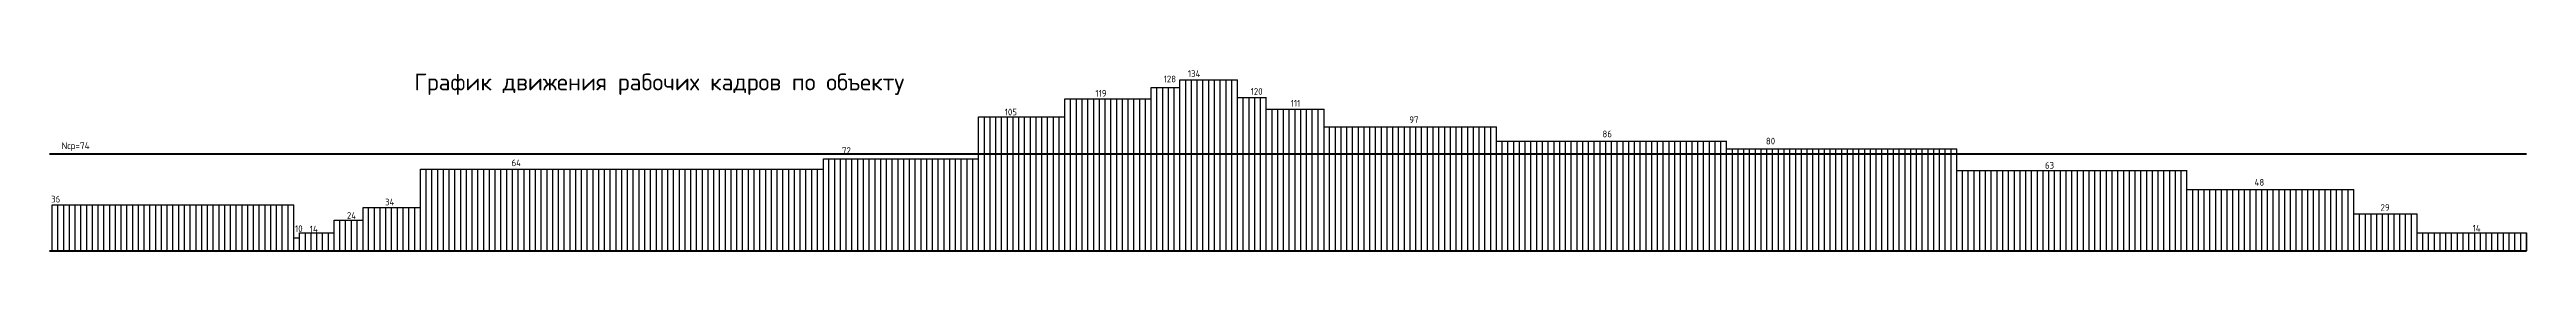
# Model space of a CAD drawing. Header units: millimetres. Extents: x -782 to 10910, y 3841 to 9763.
# Drawn here: x 8769 to 9505, y 7544 to 7598 of the extents above; entities that cross this region are included whole.
import ezdxf

# ---------------------------------------------------------------- set-up
doc = ezdxf.new("R2010")
doc.units = ezdxf.units.MM
doc.layers.add('A0-08', color=101, linetype='Continuous')
doc.styles.add('GOST-2.304_Type-B', font='GOST_Common.ttf')
doc.styles.add('Isocpeur', font='isocpeur.ttf')
doc.styles.get("Standard").update_dxf_attribs({"font": 'isocpeur.ttf'})

msp = doc.modelspace()

# ---------------------------------------------------------------- texts
at = {"color": 0}
msp.add_text('График движения рабочих кадров по объекту', height=5, dxfattribs=at).set_placement((8877.783081, 7592.123876))
at = {"layer": 'A0-08', "color": 0, "lineweight": 25, "char_height": 2, "attachment_point": 1}
for s, insert, width, style in [('128', (9100.460861, 7596.509671), 43.46957813, 'GOST-2.304_Type-B'), ('134', (9107.670859, 7598.105979), 43.46957813, 'GOST-2.304_Type-B'), ('119', (9080.192912, 7592.244745), 43.46957813, 'GOST-2.304_Type-B'), ('120', (9126.319642, 7592.789238), 43.46957813, 'GOST-2.304_Type-B'), ('111', (9138.223576, 7589.275972), 43.46957813, 'GOST-2.304_Type-B'), ('105', (9053.242435, 7586.652168), 43.46957813, 'GOST-2.304_Type-B'), ('97', (9173.454467, 7584.36847), 43.46957813, 'GOST-2.304_Type-B'), ('Nср=74', (8772.944755, 7576.620738), 47.28946746, 'Isocpeur'), ('72', (9004.885788, 7575.161765), 43.46957813, 'GOST-2.304_Type-B'), ('86', (9230.861674, 7580.132031), 43.46957813, 'GOST-2.304_Type-B'), ('80', (9279.445209, 7577.998294), 43.46957813, 'GOST-2.304_Type-B'), ('64', (8906.688863, 7571.516602), 43.46957813, 'GOST-2.304_Type-B'), ('63', (9362.368102, 7570.759847), 43.46957813, 'GOST-2.304_Type-B'), ('36', (8769.841812, 7560.692133), 43.46957813, 'GOST-2.304_Type-B'), ('34', (8869.087103, 7559.831654), 43.46957813, 'GOST-2.304_Type-B'), ('48', (9424.652013, 7565.699257), 43.46957813, 'GOST-2.304_Type-B'), ('24', (8857.768874, 7555.818362), 43.46957813, 'GOST-2.304_Type-B'), ('29', (9462.08962, 7558.213576), 43.46957813, 'GOST-2.304_Type-B'), ('10', (8842.342476, 7551.882614), 43.46957813, 'GOST-2.304_Type-B'), ('14', (8846.734308, 7551.76454), 43.46957813, 'GOST-2.304_Type-B'), ('14', (9489.453838, 7552.018421), 43.46957813, 'GOST-2.304_Type-B')]:
    msp.add_mtext(s, dxfattribs=dict(at, insert=insert, width=width, style=style))

# ---------------------------------------------------------------- linework, layer by layer
at = {"color": 0, "lineweight": 25}
for p, q in [((9071.125148, 7589.588275), (9096.808576, 7589.588275)), ((9096.808576, 7544.368132), (9096.808576, 7593.011932)), ((9096.808576, 7593.011932), (9105.324599, 7593.011932)), ((9105.324599, 7544.321382), (9105.324599, 7595.245182)), ((9105.324599, 7595.245182), (9122.423796, 7595.245182)), ((9122.423796, 7589.971789), (9122.423796, 7595.245182)), ((9122.423796, 7589.971789), (9131.034161, 7589.973019)), ((9122.423796, 7544.371789), (9122.423796, 7589.971789)), ((9045.477729, 7544.360802), (9045.475654, 7584.260802)), ((9045.475654, 7584.260802), (9071.125148, 7584.260802)), ((9131.040672, 7586.553019), (9148.137313, 7586.555461)), ((9148.143336, 7544.375461), (9148.137313, 7586.555461)), ((9148.143336, 7581.231661), (9199.406882, 7581.231661)), ((9199.406882, 7577.005182), (9199.406882, 7581.231661)), ((9199.406882, 7544.321382), (9199.406882, 7577.005182)), ((9199.406882, 7577.005182), (9267.805302, 7577.005182)), ((9267.805302, 7574.725182), (9336.204733, 7574.725182)), ((8879.650629, 7544.337125), (8879.647157, 7568.653325)), ((8879.647157, 7568.653325), (8999.346423, 7568.653325)), ((8999.346423, 7544.354216), (8999.342516, 7571.714215)), ((8999.342516, 7571.714215), (9045.47556, 7571.714215)), ((9199.406882, 7544.321382), (9199.406882, 7573.961382)), ((9336.204733, 7568.261382), (9404.603106, 7568.261382)), ((9404.603106, 7562.561382), (9454.142785, 7562.561382)), ((8770.16998, 7557.990802), (8841.975352, 7557.990802)), ((8841.975352, 7548.117582), (8841.975352, 7557.990802)), ((8854.00318, 7553.453463), (8862.549114, 7553.454683)), ((8854.00318, 7544.333463), (8854.00318, 7553.453463)), ((8862.548572, 7557.250883), (8879.648785, 7557.253325)), ((8862.550416, 7544.334683), (8862.548572, 7557.250883)), ((9454.142785, 7555.345182), (9473.00148, 7555.345182)), ((8841.975352, 7548.117582), (8843.698799, 7548.117582)), ((8841.975352, 7544.321382), (8841.975352, 7545.085182)), ((8843.698799, 7544.331992), (8843.698039, 7549.655792)), ((8843.698039, 7549.655792), (8854.00318, 7549.655792)), ((9473.00148, 7549.645182), (9505.458176, 7549.645182)), ((9505.458176, 7549.645182), (9505.458176, 7544.321382))]:
    msp.add_line(p, q, dxfattribs=at)
at = {"lineweight": 50}
msp.add_line((8769.391151, 7573.212564), (9505.458176, 7573.212564), dxfattribs=at)
at = {"color": 0, "linetype": 'Continuous'}
msp.add_line((9241.352271, 7544.38877), (8769.391151, 7544.321382), dxfattribs=at)
at = {"color": 0, "lineweight": 40, "ltscale": 0.01}
msp.add_line((8769.391151, 7544.321382), (9505.458176, 7544.321382), dxfattribs=at)
at = {"layer": 'A0-08', "color": 0, "lineweight": 25}
for p, q in [((9071.125148, 7544.364465), (9071.125148, 7589.588275)), ((9072.835121, 7544.364709), (9072.835121, 7589.588275)), ((9074.545093, 7544.364953), (9074.545093, 7589.588275)), ((9076.255066, 7544.365197), (9076.255066, 7589.588275)), ((9077.965038, 7544.365441), (9077.965038, 7589.588275)), ((9079.675011, 7544.365685), (9079.675011, 7589.588275)), ((9081.384984, 7544.365929), (9081.384984, 7589.588275)), ((9083.094956, 7544.366174), (9083.094956, 7589.588275)), ((9084.804929, 7544.366418), (9084.804929, 7589.588275)), ((9086.514901, 7544.366662), (9086.514901, 7589.588275)), ((9088.224874, 7544.366906), (9088.224874, 7589.588275)), ((9089.934846, 7544.36715), (9089.934846, 7589.588275)), ((9091.628605, 7544.367392), (9091.628605, 7589.588275)), ((9093.354791, 7544.367639), (9093.354791, 7589.588275)), ((9095.064764, 7544.367883), (9095.064764, 7589.588275)), ((9096.774737, 7544.368127), (9096.774737, 7592.847296)), ((9098.484709, 7544.368371), (9098.484709, 7593.011932)), ((9100.194682, 7544.368615), (9100.194682, 7593.011932)), ((9101.904654, 7544.368859), (9101.904654, 7593.011932)), ((9103.614627, 7544.369103), (9103.614627, 7593.011932)), ((9105.324599, 7544.369348), (9105.324599, 7595.245182)), ((9107.034572, 7544.369592), (9107.034572, 7595.245182)), ((9108.744544, 7544.369836), (9108.744544, 7595.245182)), ((9110.454517, 7544.37008), (9110.454517, 7595.245182)), ((9112.164489, 7544.370324), (9112.164489, 7595.245182)), ((9113.874462, 7544.370568), (9113.874462, 7595.245182)), ((9115.584435, 7544.370813), (9115.584435, 7595.245182)), ((9117.294407, 7544.371057), (9117.294407, 7595.245182)), ((9119.00438, 7544.371301), (9119.00438, 7595.245182)), ((9120.714352, 7544.371545), (9120.714352, 7595.245182)), ((9122.424325, 7544.371789), (9122.424325, 7594.099468)), ((9124.134297, 7544.372033), (9124.134297, 7589.972033)), ((9125.84427, 7544.372277), (9125.84427, 7589.972277)), ((9127.554242, 7544.372522), (9127.554242, 7589.972522)), ((9129.248001, 7544.372763), (9129.248001, 7589.972763)), ((9130.974188, 7544.37301), (9130.974188, 7589.97301)), ((9047.185533, 7544.361046), (9047.185533, 7584.260802)), ((9048.895505, 7544.36129), (9048.895505, 7584.260802)), ((9050.605478, 7544.361535), (9050.605478, 7584.260802)), ((9052.31545, 7544.361779), (9052.31545, 7584.260802)), ((9054.025423, 7544.362023), (9054.025423, 7584.260802)), ((9055.735395, 7544.362267), (9055.735395, 7584.260802)), ((9057.445368, 7544.362511), (9057.445368, 7584.260802)), ((9059.15534, 7544.362755), (9059.15534, 7584.260802)), ((9060.865313, 7544.363), (9060.865313, 7584.260802)), ((9062.575286, 7544.363244), (9062.575286, 7584.260802)), ((9064.285258, 7544.363488), (9064.285258, 7584.260802)), ((9065.995231, 7544.363732), (9065.995231, 7584.260802)), ((9067.705203, 7544.363976), (9067.705203, 7584.260802)), ((9069.415176, 7544.36422), (9069.415176, 7584.260802)), ((9132.68416, 7544.373254), (9132.68416, 7586.553254)), ((9134.394133, 7544.373498), (9134.394133, 7586.553498)), ((9136.104105, 7544.373742), (9136.104105, 7586.553742)), ((9137.814078, 7544.373987), (9137.814078, 7586.553987)), ((9139.52405, 7544.374231), (9139.52405, 7586.554231)), ((9141.234023, 7544.374475), (9141.234023, 7586.554475)), ((9142.943995, 7544.374719), (9142.943995, 7586.554719)), ((9144.653968, 7544.374963), (9144.653968, 7586.554963)), ((9146.36394, 7544.375207), (9146.36394, 7586.555207)), ((9045.47556, 7544.360802), (9045.47556, 7575.764316)), ((9149.783886, 7544.375696), (9149.783886, 7581.231661)), ((9151.493858, 7544.37594), (9151.493858, 7581.231661)), ((9153.203831, 7544.376184), (9153.203831, 7581.231661)), ((9154.913803, 7544.376428), (9154.913803, 7581.231661)), ((9156.623776, 7544.376672), (9156.623776, 7581.231661)), ((9158.333748, 7544.376916), (9158.333748, 7581.231661)), ((9160.043721, 7544.377161), (9160.043721, 7581.231661)), ((9161.737479, 7544.377402), (9161.737479, 7581.231661)), ((9163.463666, 7544.377649), (9163.463666, 7581.231661)), ((9165.173639, 7544.377893), (9165.173639, 7581.231661)), ((9166.883611, 7544.378137), (9166.883611, 7581.231661)), ((9168.593584, 7544.378381), (9168.593584, 7581.231661)), ((9170.303556, 7544.378626), (9170.303556, 7581.231661)), ((9172.013529, 7544.37887), (9172.013529, 7581.231661)), ((9173.723501, 7544.379114), (9173.723501, 7581.231661)), ((9175.433474, 7544.379358), (9175.433474, 7581.231661)), ((9177.143446, 7544.379602), (9177.143446, 7581.231661)), ((9178.853419, 7544.379846), (9178.853419, 7581.231661)), ((9180.563391, 7544.38009), (9180.563391, 7581.231661)), ((9182.273364, 7544.380335), (9182.273364, 7581.231661)), ((9183.983337, 7544.380579), (9183.983337, 7581.231661)), ((9185.693309, 7544.380823), (9185.693309, 7581.231661)), ((9187.403282, 7544.381067), (9187.403282, 7581.231661)), ((9189.113254, 7544.381311), (9189.113254, 7581.231661)), ((9190.823227, 7544.381555), (9190.823227, 7581.231661)), ((9192.533199, 7544.3818), (9192.533199, 7581.231661)), ((9194.226958, 7544.382041), (9194.226958, 7581.231661)), ((9195.953144, 7544.382288), (9195.953144, 7581.231661)), ((9197.663117, 7544.382532), (9197.663117, 7581.231661)), ((9201.083062, 7544.378381), (9201.083062, 7577.005182)), ((9202.793035, 7544.383265), (9202.793035, 7577.005182)), ((9204.503007, 7544.383509), (9204.503007, 7577.005182)), ((9206.21298, 7544.383753), (9206.21298, 7577.005182)), ((9207.922952, 7544.383997), (9207.922952, 7577.005182)), ((9209.632925, 7544.384241), (9209.632925, 7577.005182)), ((9211.342897, 7544.384485), (9211.342897, 7577.005182)), ((9213.05287, 7544.384729), (9213.05287, 7577.005182)), ((9214.762842, 7544.384974), (9214.762842, 7577.005182)), ((9216.472815, 7544.385218), (9216.472815, 7577.005182)), ((9218.182788, 7544.385462), (9218.182788, 7577.005182)), ((9219.89276, 7544.385706), (9219.89276, 7577.005182)), ((9221.602733, 7544.38595), (9221.602733, 7577.005182)), ((9223.312705, 7544.386194), (9223.312705, 7577.005182)), ((9225.022678, 7544.386439), (9225.022678, 7577.005182)), ((9226.716436, 7544.38668), (9226.716436, 7577.005182)), ((9228.442623, 7544.386927), (9228.442623, 7577.005182)), ((9230.152595, 7544.387171), (9230.152595, 7577.005182)), ((9231.862568, 7544.387415), (9231.862568, 7577.005182)), ((9233.57254, 7544.387659), (9233.57254, 7577.005182)), ((9235.282513, 7544.387903), (9235.282513, 7577.005182)), ((9236.992486, 7544.388148), (9236.992486, 7577.005182)), ((9238.702458, 7544.388392), (9238.702458, 7577.005182)), ((9240.412431, 7544.388636), (9240.412431, 7577.005182)), ((9242.122403, 7544.321382), (9242.122403, 7577.005182)), ((9243.832376, 7544.321382), (9243.832376, 7577.005182)), ((9245.542348, 7544.321382), (9245.542348, 7577.005182)), ((9247.252321, 7544.321382), (9247.252321, 7577.005182)), ((9248.962293, 7544.321382), (9248.962293, 7577.005182)), ((9250.672266, 7544.321382), (9250.672266, 7577.005182)), ((9252.382239, 7544.321382), (9252.382239, 7577.005182)), ((9254.092211, 7544.321382), (9254.092211, 7577.005182)), ((9255.802184, 7544.321382), (9255.802184, 7577.005182)), ((9257.512156, 7544.321382), (9257.512156, 7577.005182)), ((9259.205915, 7544.321382), (9259.205915, 7577.005182)), ((9260.932101, 7544.321382), (9260.932101, 7577.005182)), ((9262.642074, 7544.321382), (9262.642074, 7577.005182)), ((9264.352046, 7544.321382), (9264.352046, 7577.005182)), ((9266.062019, 7544.321138), (9266.062019, 7577.005182)), ((9267.771991, 7544.321382), (9267.771991, 7577.005182)), ((9269.481964, 7544.321382), (9269.481964, 7574.725182)), ((9271.191937, 7544.321382), (9271.191937, 7574.725182)), ((9272.901909, 7544.321382), (9272.901909, 7574.725182)), ((9274.611882, 7544.321382), (9274.611882, 7574.725182)), ((9276.321854, 7544.321382), (9276.321854, 7574.725182)), ((9278.031827, 7544.321382), (9278.031827, 7574.725182)), ((9279.741799, 7544.321382), (9279.741799, 7574.725182)), ((9281.451772, 7544.321382), (9281.451772, 7574.725182)), ((9283.161744, 7544.321382), (9283.161744, 7574.725182)), ((9284.871717, 7544.321382), (9284.871717, 7574.725182)), ((9286.58169, 7544.321382), (9286.58169, 7574.725182)), ((9288.291662, 7544.321382), (9288.291662, 7574.725182)), ((9290.001635, 7544.321382), (9290.001635, 7574.725182)), ((9291.695393, 7544.321382), (9291.695393, 7574.725182)), ((9293.42158, 7544.321382), (9293.42158, 7574.725182)), ((9295.131552, 7544.321382), (9295.131552, 7574.725182)), ((9296.841525, 7544.321382), (9296.841525, 7574.725182)), ((9298.551497, 7544.321138), (9298.551497, 7574.725182)), ((9300.26147, 7544.321382), (9300.26147, 7574.725182)), ((9301.971442, 7544.321382), (9301.971442, 7574.725182)), ((9303.681415, 7544.321382), (9303.681415, 7574.725182)), ((9305.391388, 7544.321382), (9305.391388, 7574.725182)), ((9307.10136, 7544.321382), (9307.10136, 7574.725182)), ((9308.811333, 7544.321382), (9308.811333, 7574.725182)), ((9310.521305, 7544.321382), (9310.521305, 7574.725182)), ((9312.231278, 7544.321382), (9312.231278, 7574.725182)), ((9313.94125, 7544.321382), (9313.94125, 7574.725182)), ((9315.651223, 7544.321382), (9315.651223, 7574.725182)), ((9317.361195, 7544.321382), (9317.361195, 7574.725182)), ((9319.071168, 7544.321382), (9319.071168, 7574.725182)), ((9320.781141, 7544.321382), (9320.781141, 7574.725182)), ((9322.491113, 7544.321382), (9322.491113, 7574.725182)), ((9324.184872, 7544.321382), (9324.184872, 7574.725182)), ((9325.911058, 7544.321382), (9325.911058, 7574.725182)), ((9327.621031, 7544.321382), (9327.621031, 7574.725182)), ((9329.331003, 7544.321382), (9329.331003, 7574.725182)), ((9331.040976, 7544.321138), (9331.040976, 7574.725182)), ((9332.750948, 7544.321382), (9332.750948, 7574.725182)), ((9334.460921, 7544.321382), (9334.460921, 7574.725182)), ((9336.170893, 7544.321382), (9336.170893, 7574.725182)), ((8881.318195, 7544.337363), (8881.318195, 7568.653325)), ((8883.028168, 7544.337607), (8883.028168, 7568.653325)), ((8884.73814, 7544.337851), (8884.73814, 7568.653325)), ((8886.448113, 7544.338096), (8886.448113, 7568.653325)), ((8888.158085, 7544.33834), (8888.158085, 7568.653325)), ((8889.868058, 7544.338584), (8889.868058, 7568.653325)), ((8891.578031, 7544.338828), (8891.578031, 7568.653325)), ((8893.288003, 7544.339072), (8893.288003, 7568.653325)), ((8894.997976, 7544.339316), (8894.997976, 7568.653325)), ((8896.707948, 7544.339561), (8896.707948, 7568.653325)), ((8898.417921, 7544.339805), (8898.417921, 7568.653325)), ((8900.127893, 7544.340049), (8900.127893, 7568.653325)), ((8901.837866, 7544.340293), (8901.837866, 7568.653325)), ((8903.547838, 7544.340537), (8903.547838, 7568.653325)), ((8905.257811, 7544.340781), (8905.257811, 7568.653325)), ((8906.967784, 7544.341026), (8906.967784, 7568.653325)), ((8908.677756, 7544.34127), (8908.677756, 7568.653325)), ((8910.387729, 7544.341514), (8910.387729, 7568.653325)), ((8912.097701, 7544.341758), (8912.097701, 7568.653325)), ((8913.807674, 7544.342002), (8913.807674, 7568.653325)), ((8915.517646, 7544.342246), (8915.517646, 7568.653325)), ((8917.227619, 7544.34249), (8917.227619, 7568.653325)), ((8918.937591, 7544.342735), (8918.937591, 7568.653325)), ((8920.647564, 7544.342979), (8920.647564, 7568.653325)), ((8922.357536, 7544.343223), (8922.357536, 7568.653325)), ((8924.067509, 7544.343467), (8924.067509, 7568.653325)), ((8925.777482, 7544.343711), (8925.777482, 7568.653325)), ((8927.487454, 7544.343955), (8927.487454, 7568.653325)), ((8929.197427, 7544.3442), (8929.197427, 7568.653325)), ((8930.907399, 7544.344444), (8930.907399, 7568.653325)), ((8932.617372, 7544.344688), (8932.617372, 7568.653325)), ((8934.327344, 7544.344932), (8934.327344, 7568.653325)), ((8936.037317, 7544.345176), (8936.037317, 7568.653325)), ((8937.747289, 7544.34542), (8937.747289, 7568.653325)), ((8939.457262, 7544.345664), (8939.457262, 7568.653325)), ((8941.167235, 7544.345909), (8941.167235, 7568.653325)), ((8942.877207, 7544.346153), (8942.877207, 7568.653325)), ((8944.58718, 7544.346397), (8944.58718, 7568.653325)), ((8946.297152, 7544.346641), (8946.297152, 7568.653325)), ((8948.007125, 7544.346885), (8948.007125, 7568.653325)), ((8949.717097, 7544.347129), (8949.717097, 7568.653325)), ((8951.42707, 7544.347374), (8951.42707, 7568.653325)), ((8953.137042, 7544.358605), (8953.137042, 7568.653325)), ((8954.847015, 7544.347862), (8954.847015, 7568.653325)), ((8956.556987, 7544.348106), (8956.556987, 7568.653325)), ((8958.26696, 7544.34835), (8958.26696, 7568.653325)), ((8959.976933, 7544.348594), (8959.976933, 7568.653325)), ((8961.686905, 7544.348839), (8961.686905, 7568.653325)), ((8963.396878, 7544.349083), (8963.396878, 7568.653325)), ((8965.10685, 7544.349327), (8965.10685, 7568.653325)), ((8966.816823, 7544.349571), (8966.816823, 7568.653325)), ((8968.526795, 7544.349815), (8968.526795, 7568.653325)), ((8970.236768, 7544.350059), (8970.236768, 7568.653325)), ((8971.94674, 7544.350303), (8971.94674, 7568.653325)), ((8973.656713, 7544.350548), (8973.656713, 7568.653325)), ((8975.366686, 7544.350792), (8975.366686, 7568.653325)), ((8977.076658, 7544.351036), (8977.076658, 7568.653325)), ((8978.786631, 7544.35128), (8978.786631, 7568.653325)), ((8980.496603, 7544.351524), (8980.496603, 7568.653325)), ((8982.206576, 7544.351768), (8982.206576, 7568.653325)), ((8983.916548, 7544.352013), (8983.916548, 7568.653325)), ((8985.626521, 7544.352257), (8985.626521, 7568.653325)), ((8987.336493, 7544.352501), (8987.336493, 7568.653325)), ((8989.046466, 7544.352745), (8989.046466, 7568.653325)), ((8989.046466, 7544.352745), (8989.046466, 7568.653325)), ((8990.756438, 7544.352989), (8990.756438, 7568.653325)), ((8990.756438, 7544.352989), (8990.756438, 7568.653325)), ((8992.466411, 7544.358605), (8992.466411, 7568.653325)), ((8994.176384, 7544.353477), (8994.176384, 7568.653325)), ((8994.176384, 7544.353477), (8994.176384, 7568.653325)), ((8995.886356, 7544.353722), (8995.886356, 7568.653325)), ((8995.886356, 7544.353722), (8995.886356, 7568.653325)), ((8997.596329, 7544.353966), (8997.596329, 7568.653325)), ((8997.596329, 7544.353966), (8997.596329, 7568.653325)), ((9001.016274, 7544.354454), (9001.016274, 7571.714215)), ((9001.016274, 7544.354454), (9001.016274, 7571.714215)), ((9002.726246, 7544.354698), (9002.726246, 7571.714215)), ((9004.436219, 7544.354942), (9004.436219, 7571.714215)), ((9006.146191, 7544.355187), (9006.146191, 7571.714215)), ((9007.856164, 7544.355431), (9007.856164, 7571.714215)), ((9009.566137, 7544.355675), (9009.566137, 7571.714215)), ((9011.276109, 7544.355919), (9011.276109, 7571.714215)), ((9012.986082, 7544.356163), (9012.986082, 7571.714215)), ((9014.696054, 7544.356407), (9014.696054, 7571.714215)), ((9016.406027, 7544.356652), (9016.406027, 7571.714215)), ((9018.115999, 7544.356896), (9018.115999, 7571.714215)), ((9019.825972, 7544.35714), (9019.825972, 7571.714215)), ((9021.535944, 7544.357384), (9021.535944, 7571.714215)), ((9023.245917, 7544.357628), (9023.245917, 7571.714215)), ((9024.955889, 7544.357872), (9024.955889, 7571.714215)), ((9026.665862, 7544.358116), (9026.665862, 7571.714215)), ((9028.375835, 7544.358361), (9028.375835, 7571.714215)), ((9030.085807, 7544.358605), (9030.085807, 7571.714215)), ((9031.79578, 7544.358849), (9031.79578, 7571.714215)), ((9033.505752, 7544.359093), (9033.505752, 7571.714215)), ((9035.215725, 7544.359337), (9035.215725, 7571.714215)), ((9036.925697, 7544.359581), (9036.925697, 7571.714215)), ((9038.63567, 7544.359826), (9038.63567, 7571.714215)), ((9040.345642, 7544.36007), (9040.345642, 7571.714215)), ((9042.055615, 7544.360314), (9042.055615, 7571.714215)), ((9043.765588, 7544.360558), (9043.765588, 7571.714215)), ((9337.880866, 7544.321382), (9337.880866, 7568.261382)), ((9339.590839, 7544.321382), (9339.590839, 7568.261382)), ((9341.300811, 7544.321382), (9341.300811, 7568.261382)), ((9343.010784, 7544.321382), (9343.010784, 7568.261382)), ((9344.720756, 7544.321382), (9344.720756, 7568.261382)), ((9346.430729, 7544.321382), (9346.430729, 7568.261382)), ((9348.140701, 7544.321382), (9348.140701, 7568.261382)), ((9349.850674, 7544.321382), (9349.850674, 7568.261382)), ((9351.560646, 7544.321382), (9351.560646, 7568.261382)), ((9353.270619, 7544.321382), (9353.270619, 7568.261382)), ((9354.980592, 7544.321382), (9354.980592, 7568.261382)), ((9356.67435, 7544.321382), (9356.67435, 7568.261382)), ((9358.400537, 7544.321382), (9358.400537, 7568.261382)), ((9360.110509, 7544.321382), (9360.110509, 7568.261382)), ((9361.820482, 7544.321382), (9361.820482, 7568.261382)), ((9363.530454, 7544.321138), (9363.530454, 7568.261382)), ((9365.240427, 7544.321382), (9365.240427, 7568.261382)), ((9366.950399, 7544.321382), (9366.950399, 7568.261382)), ((9368.660372, 7544.321382), (9368.660372, 7568.261382)), ((9370.370344, 7544.321382), (9370.370344, 7568.261382)), ((9372.080317, 7544.321382), (9372.080317, 7568.261382)), ((9373.79029, 7544.321382), (9373.79029, 7568.261382)), ((9375.500262, 7544.321382), (9375.500262, 7568.261382)), ((9377.210235, 7544.321382), (9377.210235, 7568.261382)), ((9378.920207, 7544.321382), (9378.920207, 7568.261382)), ((9380.63018, 7544.321382), (9380.63018, 7568.261382)), ((9382.340152, 7544.321382), (9382.340152, 7568.261382)), ((9384.050125, 7544.321382), (9384.050125, 7568.261382)), ((9385.760097, 7544.321382), (9385.760097, 7568.261382)), ((9387.47007, 7544.321382), (9387.47007, 7568.261382)), ((9389.163829, 7544.321382), (9389.163829, 7568.349643)), ((9390.890015, 7544.321382), (9390.890015, 7568.349643)), ((9392.599988, 7544.321382), (9392.599988, 7568.349643)), ((9394.30996, 7544.321382), (9394.30996, 7568.261382)), ((9396.019933, 7544.321138), (9396.019933, 7568.261382)), ((9397.729905, 7544.321382), (9397.729905, 7568.261382)), ((9399.439878, 7544.321382), (9399.439878, 7568.261382)), ((9401.14985, 7544.321382), (9401.14985, 7568.261382)), ((9402.859823, 7544.321382), (9402.859823, 7568.261382)), ((9404.569795, 7544.321382), (9404.569795, 7568.261382)), ((9406.279768, 7544.321382), (9406.279768, 7562.561382)), ((9407.989741, 7544.321382), (9407.989741, 7562.561382)), ((9409.699713, 7544.321382), (9409.699713, 7562.561382)), ((9411.409686, 7544.321382), (9411.409686, 7562.561382)), ((9413.119658, 7544.321382), (9413.119658, 7562.561382)), ((9414.829631, 7544.321382), (9414.829631, 7562.561382)), ((9416.539603, 7544.321382), (9416.539603, 7562.561382)), ((9418.249576, 7544.321382), (9418.249576, 7562.561382)), ((9419.959548, 7544.321382), (9419.959548, 7562.561382)), ((9421.653307, 7544.321382), (9421.653307, 7562.561382)), ((9423.379493, 7544.321382), (9423.379493, 7562.561382)), ((9425.089466, 7544.321382), (9425.089466, 7562.561382)), ((9426.799439, 7544.321382), (9426.799439, 7562.561382)), ((9428.509411, 7544.321138), (9428.509411, 7562.561382)), ((9430.219384, 7544.321382), (9430.219384, 7562.561382)), ((9431.929356, 7544.321382), (9431.929356, 7562.561382)), ((9433.639329, 7544.321382), (9433.639329, 7562.561382)), ((9435.349301, 7544.321382), (9435.349301, 7562.561382)), ((9437.059274, 7544.321382), (9437.059274, 7562.561382)), ((9438.769246, 7544.321382), (9438.769246, 7562.561382)), ((9440.479219, 7544.321382), (9440.479219, 7562.561382)), ((9442.189192, 7544.321382), (9442.189192, 7562.561382)), ((9443.899164, 7544.321382), (9443.899164, 7562.561382)), ((9445.609137, 7544.321382), (9445.609137, 7562.561382)), ((9447.319109, 7544.321382), (9447.319109, 7562.561382)), ((9449.029082, 7544.321382), (9449.029082, 7562.561382)), ((9450.739054, 7544.321382), (9450.739054, 7562.561382)), ((9452.449027, 7544.321382), (9452.449027, 7562.561382)), ((9454.142785, 7544.321382), (9454.142785, 7562.561382)), ((8770.16998, 7544.321493), (8770.16998, 7557.990802)), ((8771.879952, 7544.321737), (8771.879952, 7557.990802)), ((8773.589925, 7544.321981), (8773.589925, 7557.990802)), ((8775.299897, 7544.322226), (8775.299897, 7557.990802)), ((8777.00987, 7544.32247), (8777.00987, 7557.990802)), ((8778.719842, 7544.322714), (8778.719842, 7557.990802)), ((8780.429815, 7544.322958), (8780.429815, 7557.990802)), ((8782.139787, 7544.323202), (8782.139787, 7557.990802)), ((8783.84976, 7544.323446), (8783.84976, 7557.990802)), ((8785.559733, 7544.32369), (8785.559733, 7557.990802)), ((8787.269705, 7544.323935), (8787.269705, 7557.990802)), ((8788.979678, 7544.324179), (8788.979678, 7557.990802)), ((8790.68965, 7544.324423), (8790.68965, 7557.990802)), ((8792.399623, 7544.324667), (8792.399623, 7557.990802)), ((8794.109595, 7544.324911), (8794.109595, 7557.990802)), ((8795.819568, 7544.325155), (8795.819568, 7557.990802)), ((8797.52954, 7544.3254), (8797.52954, 7557.990802)), ((8799.239513, 7544.325644), (8799.239513, 7557.990802)), ((8800.949485, 7544.325888), (8800.949485, 7557.990802)), ((8802.659458, 7544.326132), (8802.659458, 7557.990802)), ((8804.369431, 7544.326376), (8804.369431, 7557.990802)), ((8804.369431, 7544.326376), (8804.369431, 7557.990802)), ((8806.079403, 7544.32662), (8806.079403, 7557.990802)), ((8806.079403, 7544.32662), (8806.079403, 7557.990802)), ((8807.789376, 7544.34249), (8807.789376, 7557.990802)), ((8809.499348, 7544.327109), (8809.499348, 7557.990802)), ((8811.209321, 7544.327353), (8811.209321, 7557.990802)), ((8812.919293, 7544.327597), (8812.919293, 7557.990802)), ((8814.629266, 7544.327841), (8814.629266, 7557.990802)), ((8816.339238, 7544.328085), (8816.339238, 7557.990802)), ((8818.049211, 7544.328329), (8818.049211, 7557.990802)), ((8819.759184, 7544.328574), (8819.759184, 7557.990802)), ((8821.469156, 7544.328818), (8821.469156, 7557.990802)), ((8823.179129, 7544.329062), (8823.179129, 7557.990802)), ((8824.889101, 7544.329306), (8824.889101, 7557.990802)), ((8826.599074, 7544.32955), (8826.599074, 7557.990802)), ((8828.309046, 7544.329794), (8828.309046, 7557.990802)), ((8830.019019, 7544.330038), (8830.019019, 7557.990802)), ((8831.728991, 7544.330283), (8831.728991, 7557.990802)), ((8833.438964, 7544.330527), (8833.438964, 7557.990802)), ((8835.148936, 7544.330771), (8835.148936, 7557.990802)), ((8836.858909, 7544.331015), (8836.858909, 7557.990802)), ((8838.568882, 7544.331259), (8838.568882, 7557.990802)), ((8840.278854, 7544.331503), (8840.278854, 7557.990802)), ((8855.668607, 7544.333701), (8855.668607, 7553.453701)), ((8857.37858, 7544.333945), (8857.37858, 7553.453945)), ((8859.088552, 7544.334189), (8859.088552, 7553.454189)), ((8860.798525, 7544.334433), (8860.798525, 7553.454433)), ((8864.21847, 7544.334922), (8864.21847, 7557.251122)), ((8865.928442, 7544.335166), (8865.928442, 7557.251366)), ((8867.638415, 7544.33541), (8867.638415, 7557.25161)), ((8869.348387, 7544.335654), (8869.348387, 7557.251854)), ((8871.05836, 7544.335898), (8871.05836, 7557.252098)), ((8872.768333, 7544.336142), (8872.768333, 7557.252343)), ((8874.478305, 7544.336387), (8874.478305, 7557.252587)), ((8876.188278, 7544.336631), (8876.188278, 7557.252831)), ((8877.89825, 7544.336875), (8877.89825, 7557.253075)), ((8877.89825, 7544.336875), (8877.89825, 7557.253075)), ((8877.89825, 7544.336875), (8877.89825, 7557.253075)), ((9455.868972, 7544.321382), (9455.868972, 7555.345182)), ((9457.578944, 7544.321382), (9457.578944, 7555.345182)), ((9459.288917, 7544.321382), (9459.288917, 7555.345182)), ((9460.99889, 7544.321138), (9460.99889, 7555.345182)), ((9462.708862, 7544.321382), (9462.708862, 7555.345182)), ((9464.418835, 7544.321382), (9464.418835, 7555.345182)), ((9466.128807, 7544.321382), (9466.128807, 7555.345182)), ((9467.83878, 7544.321382), (9467.83878, 7555.345182)), ((9469.548752, 7544.321382), (9469.548752, 7555.345182)), ((9471.258725, 7544.321382), (9471.258725, 7555.345182)), ((9472.968697, 7544.321382), (9472.968697, 7555.345182)), ((8841.988827, 7544.331748), (8841.988827, 7550.803786)), ((8845.408772, 7544.332236), (8845.408772, 7549.655792)), ((8847.118744, 7544.33248), (8847.118744, 7549.655792)), ((8848.828717, 7544.332724), (8848.828717, 7549.655792)), ((8850.538689, 7544.332968), (8850.538689, 7549.655792)), ((8852.248662, 7544.333213), (8852.248662, 7549.655792)), ((9474.67867, 7544.321382), (9474.67867, 7549.645182)), ((9476.388643, 7544.321382), (9476.388643, 7549.645182)), ((9478.098615, 7544.321382), (9478.098615, 7549.645182)), ((9479.808588, 7544.321382), (9479.808588, 7549.645182)), ((9481.51856, 7544.321382), (9481.51856, 7549.645182)), ((9483.228533, 7544.321382), (9483.228533, 7549.645182)), ((9484.938505, 7544.321382), (9484.938505, 7549.645182)), ((9486.632264, 7544.321382), (9486.632264, 7549.645182)), ((9488.35845, 7544.321382), (9488.35845, 7549.645182)), ((9490.068423, 7544.321382), (9490.068423, 7549.645182)), ((9491.778395, 7544.321382), (9491.778395, 7549.645182)), ((9493.488368, 7544.321138), (9493.488368, 7549.645182)), ((9495.198341, 7544.321382), (9495.198341, 7549.645182)), ((9496.908313, 7544.321382), (9496.908313, 7549.645182)), ((9498.618286, 7544.321382), (9498.618286, 7549.645182)), ((9500.328258, 7544.321382), (9500.328258, 7549.645182)), ((9502.038231, 7544.321382), (9502.038231, 7549.645182)), ((9503.748203, 7544.321382), (9503.748203, 7549.645182)), ((9505.458176, 7544.321382), (9505.458176, 7549.645182))]:
    msp.add_line(p, q, dxfattribs=at)

msp.set_redraw_order([(e.dxf.handle, doc.entitydb.next_handle()) for e in msp.query("TEXT MTEXT ATTDEF DIMENSION ARC_DIMENSION")])  # texts and dimensions are drawn at this point

doc.saveas('drawing.dxf')
